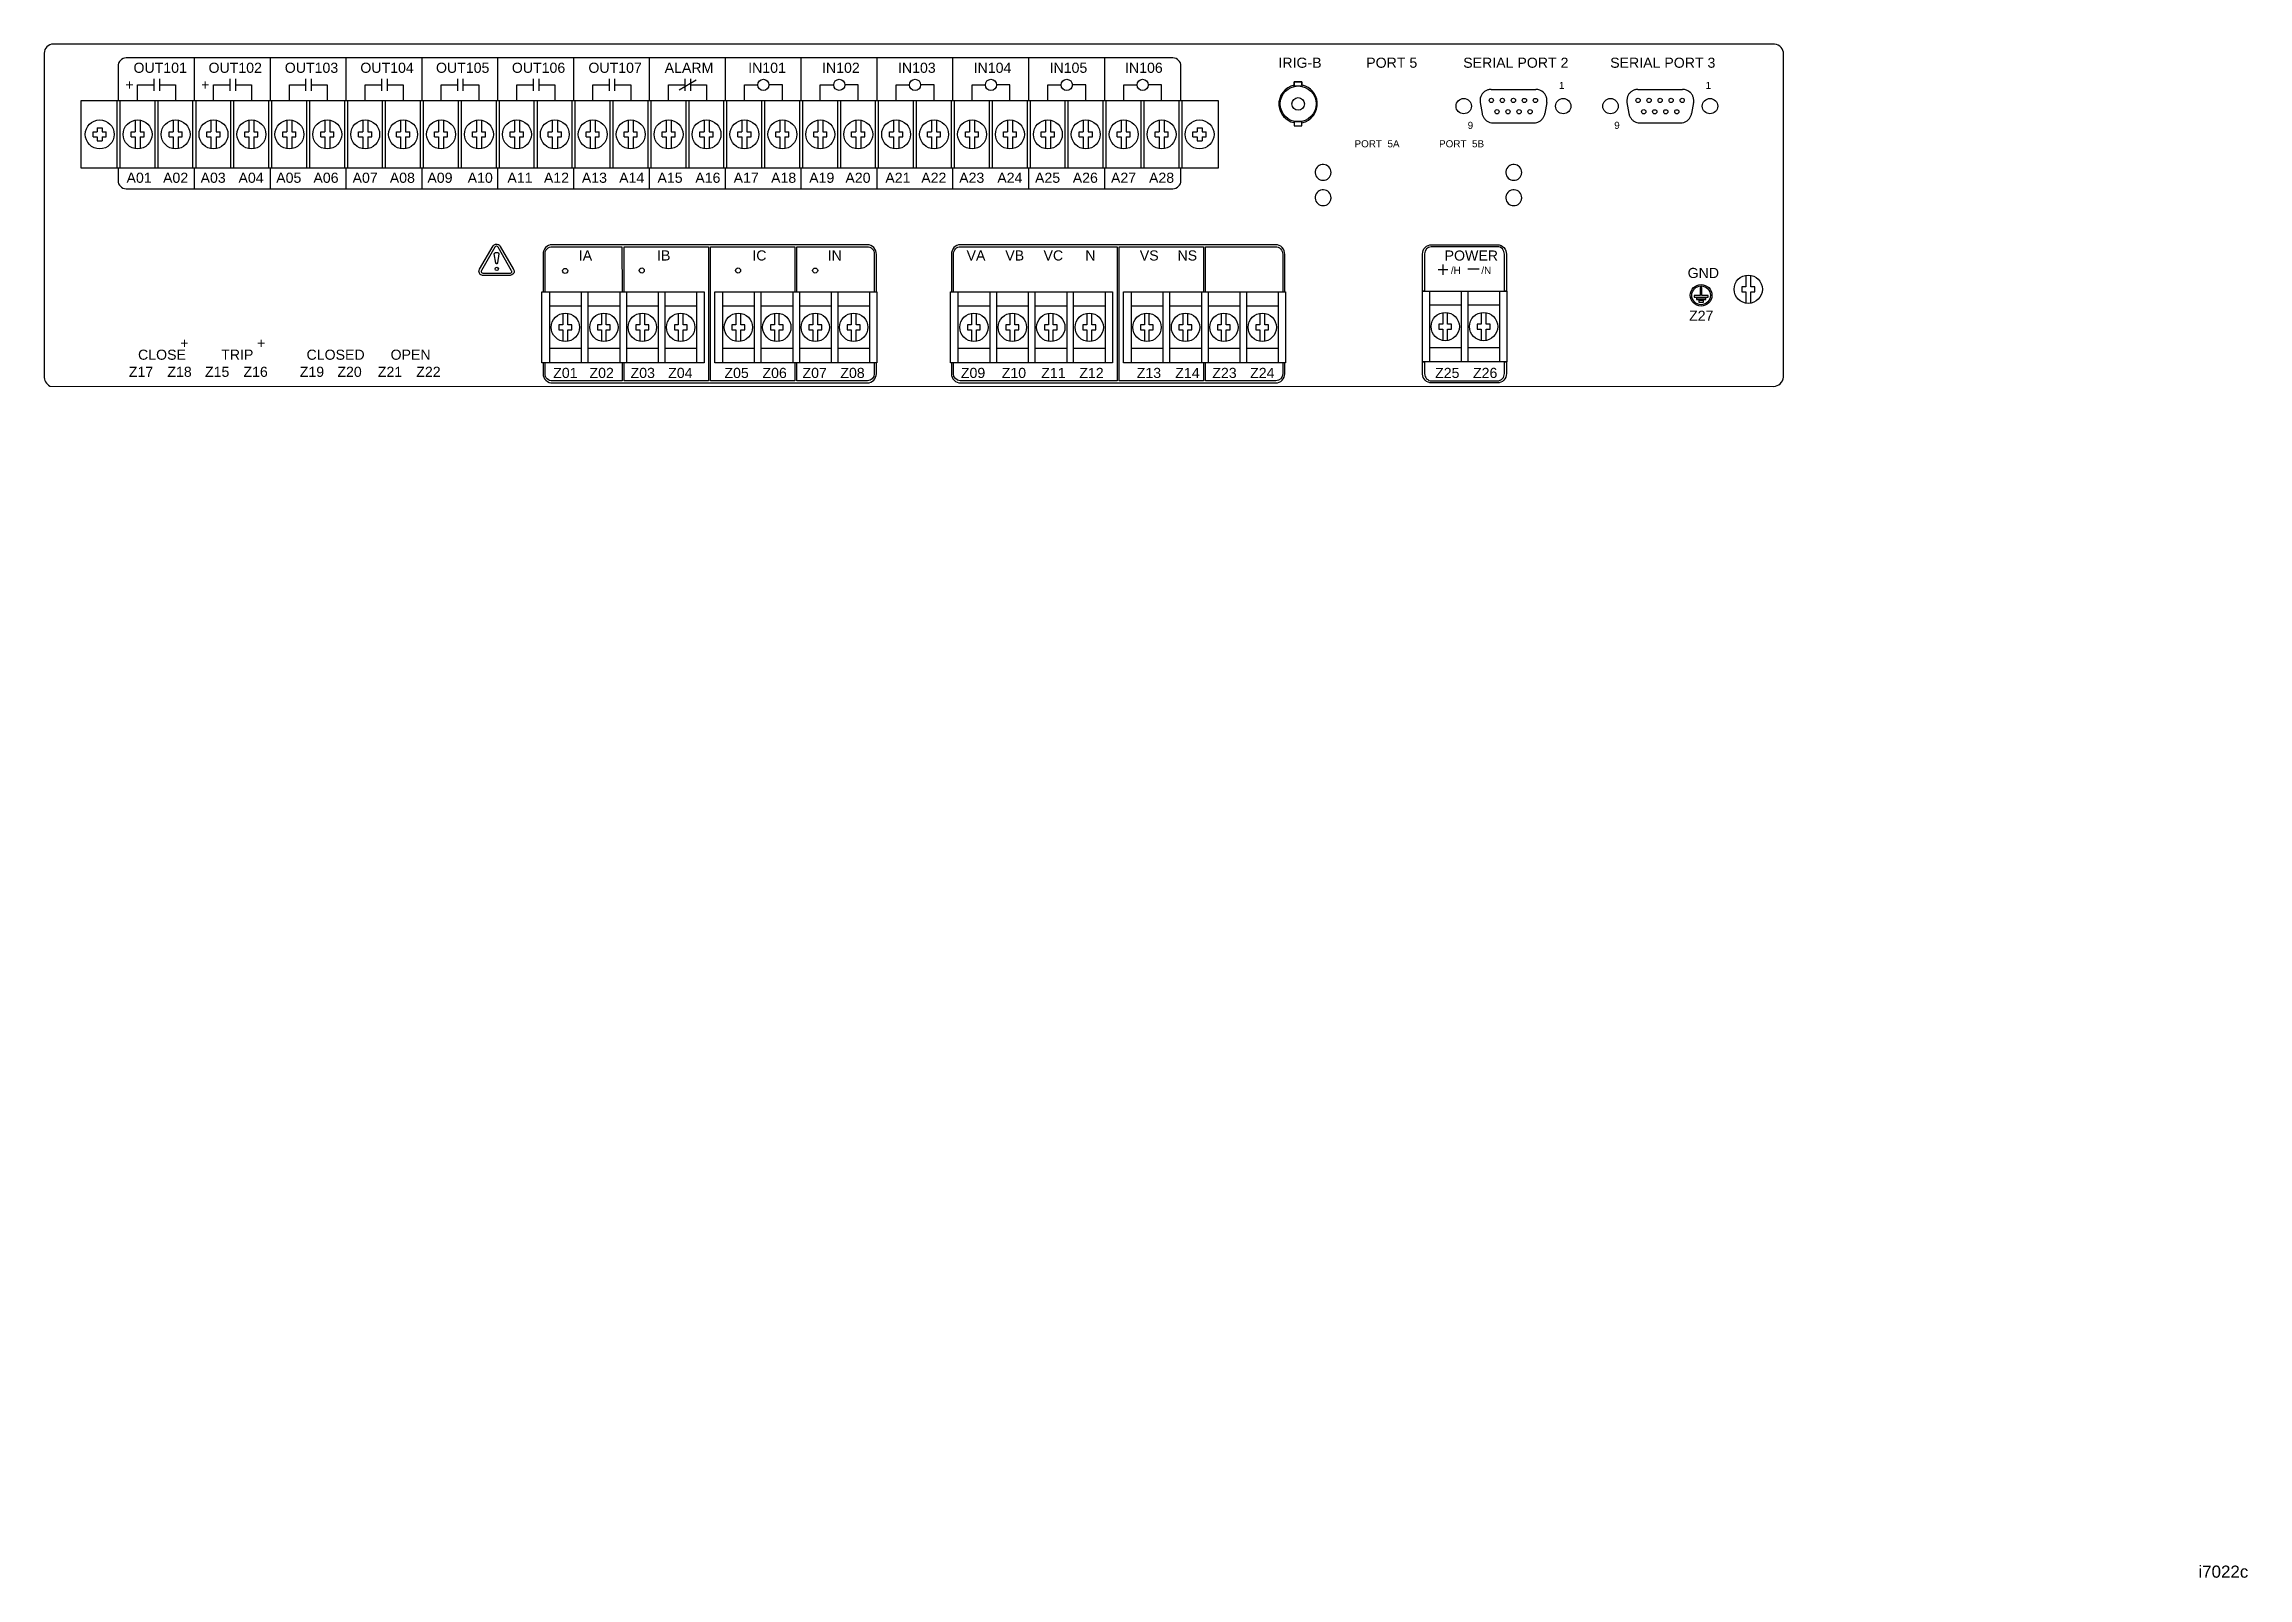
# Model space of a CAD drawing. Extents: x 0.8 to 46.6, y 0.6 to 33.7.
# Drawn here: x 24.81 to 46.6, y 0.56 to 15.72 of the extents above; entities that cross this region are included whole.
import ezdxf

# ---------------------------------------------------------------- set-up
doc = ezdxf.new("R2010")
doc.units = 0
doc.header["$MEASUREMENT"] = 0
doc.layers.add('17_DWG', color=7, linetype='CONTINUOUS')
doc.styles.add('Arial', font='Arial')
doc.styles.add('SEL Standard', font='arial.ttf')

msp = doc.modelspace()

# ---------------------------------------------------------------- texts
at = {"layer": '17_DWG'}
for s, height, style, p in [('OUT101', 0.1, 'Arial', (25.694, 15.432)), ('OUT102', 0.1, 'Arial', (26.436, 15.432)), ('OUT103', 0.1, 'Arial', (27.19, 15.432)), ('OUT104', 0.1, 'Arial', (27.937, 15.432)), ('OUT105', 0.1, 'Arial', (28.685, 15.432)), ('OUT106', 0.1, 'Arial', (29.435, 15.432)), ('OUT107', 0.1, 'Arial', (30.192, 15.432)), ('ALARM', 0.1, 'Arial', (30.946, 15.432)), ('IN101', 0.1, 'Arial', (31.772, 15.432)), ('IN102', 0.1, 'Arial', (32.502, 15.432)), ('IN103', 0.1, 'Arial', (33.253, 15.432)), ('IN104', 0.1, 'Arial', (34.001, 15.432)), ('IN105', 0.1, 'Arial', (34.752, 15.432)), ('IN106', 0.1, 'Arial', (35.498, 15.432)), ('IRIG-B', 0.1, 'Arial', (37.015, 15.482)), ('PORT 5', 0.1, 'Arial', (37.883, 15.482)), ('SERIAL PORT 2', 0.1, 'Arial', (38.842, 15.482)), ('SERIAL PORT 3', 0.1, 'Arial', (40.295, 15.482)), ('+', 0.1, 'Arial', (25.613, 15.264)), ('+', 0.1, 'Arial', (26.363, 15.264)), ('1', 0.07, 'Arial', (39.789, 15.273)), ('1', 0.07, 'Arial', (41.239, 15.273)), ('9', 0.07, 'Arial', (38.886, 14.878)), ('9', 0.07, 'Arial', (40.335, 14.878)), ('PORT  5A', 0.07, 'Arial', (37.767, 14.696)), ('PORT  5B', 0.07, 'Arial', (38.603, 14.696)), ('A01', 0.1, 'Arial', (25.625, 14.345)), ('A02', 0.1, 'Arial', (25.986, 14.345)), ('A03', 0.1, 'Arial', (26.357, 14.345)), ('A04', 0.1, 'Arial', (26.732, 14.345)), ('A05', 0.1, 'Arial', (27.105, 14.345)), ('A06', 0.1, 'Arial', (27.473, 14.345)), ('A07', 0.1, 'Arial', (27.86, 14.345)), ('A08', 0.1, 'Arial', (28.228, 14.345)), ('A09', 0.1, 'Arial', (28.6, 14.345)), ('A10', 0.1, 'Arial', (28.998, 14.345)), ('A11', 0.1, 'Arial', (29.391, 14.345)), ('A12', 0.1, 'Arial', (29.752, 14.345)), ('A13', 0.1, 'Arial', (30.127, 14.345)), ('A14', 0.1, 'Arial', (30.496, 14.345)), ('A15', 0.1, 'Arial', (30.875, 14.345)), ('A16', 0.1, 'Arial', (31.249, 14.345)), ('A17', 0.1, 'Arial', (31.628, 14.345)), ('A18', 0.1, 'Arial', (31.998, 14.345)), ('A19', 0.1, 'Arial', (32.375, 14.345)), ('A20', 0.1, 'Arial', (32.733, 14.345)), ('A21', 0.1, 'Arial', (33.128, 14.345)), ('A22', 0.1, 'Arial', (33.483, 14.345)), ('A23', 0.1, 'Arial', (33.858, 14.345)), ('A24', 0.1, 'Arial', (34.235, 14.345)), ('A25', 0.1, 'Arial', (34.608, 14.345)), ('A26', 0.1, 'Arial', (34.981, 14.345)), ('A27', 0.1, 'Arial', (35.359, 14.345)), ('A28', 0.1, 'Arial', (35.735, 14.345)), ('IA', 0.1, 'Arial', (30.097, 13.577)), ('IB', 0.1, 'Arial', (30.871, 13.577)), ('IC', 0.1, 'Arial', (31.813, 13.577)), ('IN', 0.1, 'Arial', (32.558, 13.577)), ('VA', 0.1, 'Arial', (33.931, 13.577)), ('VB', 0.1, 'Arial', (34.314, 13.577)), ('VC', 0.1, 'Arial', (34.692, 13.577)), ('N', 0.1, 'Arial', (35.105, 13.577)), ('VS', 0.1, 'Arial', (35.644, 13.577)), ('NS', 0.1, 'Arial', (36.017, 13.577)), ('+', 0.15, 'Arial', (38.581, 13.414)), ('POWER', 0.1, 'Arial', (38.658, 13.576)), ('/H', 0.07, 'Arial', (38.72, 13.445)), ('/N', 0.07, 'Arial', (39.021, 13.445)), ('–', 0.15, 'Arial', (38.886, 13.437)), ('GND', 0.1, 'Arial', (41.061, 13.404)), ('Z27', 0.1, 'Arial', (41.075, 12.981)), ('CLOSE', 0.1, 'Arial', (25.739, 12.596)), ('+', 0.1, 'Arial', (26.156, 12.711)), ('TRIP', 0.1, 'Arial', (26.561, 12.596)), ('+', 0.1, 'Arial', (26.916, 12.711)), ('CLOSED', 0.1, 'Arial', (27.405, 12.596)), ('OPEN', 0.1, 'Arial', (28.236, 12.596)), ('Z17', 0.1, 'Arial', (25.648, 12.427)), ('Z18', 0.1, 'Arial', (26.029, 12.427)), ('Z15', 0.1, 'Arial', (26.401, 12.427)), ('Z16', 0.1, 'Arial', (26.781, 12.427)), ('Z19', 0.1, 'Arial', (27.338, 12.427)), ('Z20', 0.1, 'Arial', (27.71, 12.427)), ('Z21', 0.1, 'Arial', (28.11, 12.427)), ('Z22', 0.1, 'Arial', (28.49, 12.427)), ('Z01', 0.1, 'Arial', (29.844, 12.416)), ('Z02', 0.1, 'Arial', (30.203, 12.416)), ('Z03', 0.1, 'Arial', (30.609, 12.416)), ('Z04', 0.1, 'Arial', (30.981, 12.416)), ('Z05', 0.1, 'Arial', (31.537, 12.416)), ('Z06', 0.1, 'Arial', (31.913, 12.416)), ('Z07', 0.1, 'Arial', (32.309, 12.416)), ('Z08', 0.1, 'Arial', (32.683, 12.416)), ('Z09', 0.1, 'Arial', (33.875, 12.416)), ('Z10', 0.1, 'Arial', (34.279, 12.416)), ('Z11', 0.1, 'Arial', (34.67, 12.416)), ('Z12', 0.1, 'Arial', (35.046, 12.416)), ('Z13', 0.1, 'Arial', (35.614, 12.416)), ('Z14', 0.1, 'Arial', (35.995, 12.416)), ('Z23', 0.1, 'Arial', (36.361, 12.416)), ('Z24', 0.1, 'Arial', (36.735, 12.416)), ('Z25', 0.1, 'Arial', (38.564, 12.416)), ('Z26', 0.1, 'Arial', (38.939, 12.416)), ('i7022c', 0.12, 'SEL Standard', (46.111, 0.558))]:
    msp.add_text(s, height=height, dxfattribs=dict(at, style=style)).set_placement(p)

# ---------------------------------------------------------------- linework, layer by layer
at = {"layer": '17_DWG'}
for points in [[(42.01, 15.616, 0.38399), (41.92, 15.716), (24.902, 15.716, 0.40265), (24.81, 15.626), (24.81, 12.435, 0.260464), (24.866, 12.335), (41.91, 12.333, 0.390225), (42.009, 12.425), (42.01, 15.616)], [(37.247, 14.939, 0.381075), (37.399, 15.141, 0.325163), (37.252, 15.31, -0.348739), (37.247, 15.312), (37.247, 15.342, 0.414214), (37.247, 15.343), (37.173, 15.343, 0.414214), (37.172, 15.342), (37.172, 15.313, -0.357243), (37.172, 15.311, 0.381253), (37.02, 15.109, 0.325864), (37.167, 14.94, -0.349299), (37.172, 14.938), (37.172, 14.908, 0.414214), (37.172, 14.907), (37.247, 14.907, 0.414214), (37.247, 14.908), (37.247, 14.938)], [(37.535, 14.448, 0.394675), (37.462, 14.526, 0.395068), (37.379, 14.458, 0.395705), (37.442, 14.371, 0.395872), (37.533, 14.428, 0.048219), (37.535, 14.443), (37.535, 14.448)], [(39.42, 14.448, 0.394675), (39.347, 14.526, 0.395068), (39.264, 14.458, 0.395705), (39.327, 14.371, 0.395872), (39.418, 14.428, 0.048219), (39.42, 14.443), (39.42, 14.448)], [(37.535, 14.198, 0.395511), (37.462, 14.276, 0.395683), (37.379, 14.208, 0.395789), (37.442, 14.121, 0.395872), (37.533, 14.178, 0.048219), (37.535, 14.192), (37.535, 14.198)], [(39.42, 14.198, 0.395511), (39.347, 14.276, 0.395683), (39.264, 14.208, 0.395789), (39.327, 14.121, 0.395872), (39.418, 14.178, 0.048219), (39.42, 14.192), (39.42, 14.198)], [(29.419, 13.43), (29.153, 13.43, -0.424083), (29.11, 13.469, -0.126233), (29.115, 13.49), (29.25, 13.721, -0.406648), (29.303, 13.735, -0.154509), (29.319, 13.717), (29.448, 13.495, 0.021101), (29.452, 13.487, -0.383503), (29.445, 13.441, -0.136928), (29.426, 13.431)], [(33.039, 13.267), (33.039, 13.638, 0.430246), (32.949, 13.733), (29.832, 13.733, 0.414779), (29.744, 13.64), (29.744, 13.267), (29.764, 13.267), (29.764, 13.642, -0.414706), (29.833, 13.713), (30.524, 13.713), (30.525, 13.267), (30.545, 13.267), (30.545, 13.713), (31.378, 13.713), (31.378, 12.387), (30.545, 12.387), (30.545, 12.567), (30.525, 12.567), (30.525, 12.387), (29.837, 12.387, -0.434567), (29.764, 12.46), (29.764, 12.567), (29.744, 12.567), (29.744, 12.461, 0.4429), (29.84, 12.367), (32.951, 12.367, 0.408838), (33.039, 12.458), (33.039, 12.567), (33.019, 12.567), (33.019, 12.458, -0.412647), (32.95, 12.387), (32.254, 12.387), (32.254, 12.567), (32.234, 12.567), (32.234, 12.387), (31.398, 12.387), (31.398, 13.713), (32.234, 13.713), (32.234, 13.267), (32.254, 13.267), (32.254, 13.713), (32.947, 13.713, -0.419002), (33.019, 13.644), (33.019, 13.267)], [(37.077, 13.267), (37.077, 13.638, 0.435569), (36.986, 13.733), (33.869, 13.733, 0.418608), (33.782, 13.639), (33.782, 13.267), (33.802, 13.267), (33.802, 13.643, -0.415271), (33.872, 13.713), (35.419, 13.713), (35.419, 12.388), (33.867, 12.388, -0.397194), (33.802, 12.458), (33.802, 12.567), (33.782, 12.567), (33.782, 12.458, 0.414675), (33.872, 12.367), (36.987, 12.367, 0.416577), (37.077, 12.458), (37.077, 12.567), (37.057, 12.567), (37.057, 12.459, -0.409492), (36.989, 12.387), (36.294, 12.387), (36.294, 12.567), (36.274, 12.567), (36.274, 12.387), (35.439, 12.388), (35.439, 13.713), (36.274, 13.713), (36.274, 13.267), (36.294, 13.267), (36.294, 13.713), (36.984, 13.713, -0.442076), (37.057, 13.639), (37.057, 13.267)], [(39.269, 13.273), (39.25, 13.273, -0.414214), (39.249, 13.274), (39.249, 13.64, 0.427231), (39.179, 13.713), (38.526, 13.713, 0.394962), (38.46, 13.643), (38.46, 13.274), (38.44, 13.274), (38.44, 13.64, -0.426501), (38.53, 13.733, 0), (39.181, 13.733, -0.421441), (39.269, 13.639), (39.269, 13.286)], [(29.284, 13.718, 0.285516), (29.268, 13.708), (29.134, 13.479, 0.366866), (29.14, 13.455, 0.193929), (29.156, 13.452), (29.413, 13.452, 0.452521), (29.436, 13.468, 0.145993), (29.433, 13.476), (29.299, 13.708, 0.239915), (29.286, 13.718)], [(29.279, 13.546), (29.29, 13.546, 0.198912), (29.29, 13.546), (29.295, 13.55, 0.156843), (29.295, 13.553), (29.31, 13.642, 0.302581), (29.31, 13.644), (29.306, 13.647, 0.299315), (29.265, 13.647, -0.007201), (29.264, 13.647), (29.259, 13.644, 0.32004), (29.258, 13.644), (29.274, 13.551, 0.155713), (29.274, 13.55), (29.279, 13.546)], [(39.179, 12.367), (38.528, 12.367, -0.40295), (38.44, 12.455), (38.44, 12.574), (38.46, 12.574), (38.46, 12.459, 0.41857), (38.53, 12.387, 0), (39.181, 12.387, 0.418929), (39.249, 12.46), (39.249, 12.574), (39.269, 12.574), (39.269, 12.459, -0.419592)]]:
    msp.add_lwpolyline(points, format="xyb", close=True, dxfattribs=at)
for points in [[(36.051, 15.154), (36.051, 15.498, 0.414179), (35.971, 15.579), (25.621, 15.579, 0.414876), (25.541, 15.498), (25.541, 15.154)], [(39.118, 15.268, 0.031463), (39.104, 15.267, 0.031144), (39.091, 15.265, 0.030912), (39.078, 15.26, 0.030819), (39.066, 15.255, 0.030885), (39.054, 15.247, 0.0311), (39.044, 15.239, 0.03142), (39.034, 15.229, 0.032576), (39.026, 15.218, 0.188133), (39.01, 15.139)], [(39.669, 15.139, 0.031339), (39.67, 15.153, 0.031119), (39.67, 15.166, 0.030922), (39.668, 15.18, 0.030795), (39.665, 15.193, 0.030757), (39.659, 15.206, 0.030803), (39.653, 15.218, 0.0309), (39.645, 15.229, 0.033096), (39.635, 15.239, 0.188321), (39.56, 15.268)], [(40.569, 15.268, 0.031585), (40.555, 15.267, 0.03119), (40.542, 15.265, 0.030903), (40.529, 15.26, 0.030776), (40.517, 15.255, 0.030832), (40.505, 15.247, 0.031055), (40.495, 15.239, 0.031402), (40.485, 15.229, 0.031785), (40.477, 15.218, 0.190443), (40.461, 15.139)], [(41.12, 15.139, 0.031339), (41.121, 15.153, 0.031119), (41.121, 15.166, 0.030922), (41.119, 15.18, 0.030795), (41.116, 15.193, 0.030757), (41.111, 15.206, 0.030803), (41.104, 15.218, 0.0309), (41.096, 15.229, 0.033736), (41.086, 15.239, 0.187607), (41.011, 15.268)], [(39.029, 15.029, 0.071037), (39.039, 14.999, 0.069279), (39.056, 14.974, 0.068453), (39.079, 14.955, 0.069394), (39.106, 14.942, 0.071205), (39.137, 14.938)], [(39.54, 14.938, 0.071205), (39.571, 14.942, 0.069394), (39.599, 14.955, 0.068453), (39.622, 14.974, 0.069279), (39.639, 14.999, 0.071037), (39.649, 15.029)], [(40.48, 15.029, 0.071585), (40.49, 14.999, 0.069593), (40.507, 14.974, 0.068522), (40.53, 14.955, 0.069315), (40.557, 14.942, 0.07114), (40.588, 14.938)], [(40.991, 14.938, 0.07128), (41.022, 14.942, 0.069265), (41.05, 14.955, 0.068307), (41.073, 14.974, 0.069271), (41.09, 14.999, 0.071246), (41.1, 15.029)], [(25.541, 14.494), (25.541, 14.367, 0.414161), (25.621, 14.287, 0.001162), (25.621, 14.287), (35.971, 14.287, 0.414793), (36.051, 14.367), (36.051, 14.494)]]:
    msp.add_lwpolyline(points, format="xyb", dxfattribs=at)
at = {"layer": '17_DWG', "flags": 128}
for points in [[(26.297, 15.154), (26.297, 15.579)], [(27.047, 15.154), (27.047, 15.579)], [(27.797, 15.154), (27.797, 15.579)], [(28.547, 15.154), (28.547, 15.579)], [(29.297, 15.154), (29.297, 15.579)], [(30.047, 15.154), (30.047, 15.579)], [(30.797, 15.154), (30.797, 15.579)], [(31.547, 15.154), (31.547, 15.579)], [(32.297, 15.154), (32.297, 15.579)], [(33.047, 15.154), (33.047, 15.579)], [(33.797, 15.154), (33.797, 15.579)], [(34.547, 15.154), (34.547, 15.579)], [(35.297, 15.154), (35.297, 15.579)], [(25.896, 15.373), (25.896, 15.253)], [(25.951, 15.373), (25.951, 15.253)], [(26.646, 15.373), (26.646, 15.253)], [(26.701, 15.373), (26.701, 15.253)], [(27.396, 15.373), (27.396, 15.253)], [(27.451, 15.373), (27.451, 15.253)], [(28.146, 15.373), (28.146, 15.253)], [(28.201, 15.373), (28.201, 15.253)], [(28.896, 15.373), (28.896, 15.253)], [(28.951, 15.373), (28.951, 15.253)], [(29.646, 15.373), (29.646, 15.253)], [(29.701, 15.373), (29.701, 15.253)], [(30.396, 15.373), (30.396, 15.253)], [(30.451, 15.373), (30.451, 15.253)], [(31.09, 15.263), (31.256, 15.363)], [(31.146, 15.373), (31.146, 15.253)], [(31.201, 15.373), (31.201, 15.253)], [(37.247, 15.299), (37.172, 15.299)], [(39.118, 15.268), (39.56, 15.268)], [(40.569, 15.268), (41.011, 15.268)], [(25.532, 14.494), (25.532, 15.154)], [(25.562, 14.494), (25.562, 15.154)], [(25.907, 14.494), (25.907, 15.154)], [(25.937, 14.494), (25.937, 15.154)], [(26.282, 14.494), (26.282, 15.154)], [(26.312, 14.494), (26.312, 15.154)], [(26.657, 14.494), (26.657, 15.154)], [(26.687, 14.494), (26.687, 15.154)], [(27.032, 14.494), (27.032, 15.154)], [(27.062, 14.494), (27.062, 15.154)], [(27.407, 14.494), (27.407, 15.154)], [(27.437, 14.494), (27.437, 15.154)], [(27.782, 14.494), (27.782, 15.154)], [(27.812, 14.494), (27.812, 15.154)], [(28.157, 14.494), (28.157, 15.154)], [(28.187, 14.494), (28.187, 15.154)], [(28.532, 14.494), (28.532, 15.154)], [(28.562, 14.494), (28.562, 15.154)], [(28.907, 14.494), (28.907, 15.154)], [(28.937, 14.494), (28.937, 15.154)], [(29.282, 14.494), (29.282, 15.154)], [(29.312, 14.494), (29.312, 15.154)], [(29.657, 14.494), (29.657, 15.154)], [(29.687, 14.494), (29.687, 15.154)], [(30.032, 14.494), (30.032, 15.154)], [(30.062, 14.494), (30.062, 15.154)], [(30.407, 14.494), (30.407, 15.154)], [(30.437, 14.494), (30.437, 15.154)], [(30.782, 14.494), (30.782, 15.154)], [(30.812, 14.494), (30.812, 15.154)], [(31.157, 14.494), (31.157, 15.154)], [(31.187, 14.494), (31.187, 15.154)], [(31.532, 14.494), (31.532, 15.154)], [(31.562, 14.494), (31.562, 15.154)], [(31.907, 14.494), (31.907, 15.154)], [(31.937, 14.494), (31.937, 15.154)], [(32.282, 14.494), (32.282, 15.154)], [(32.312, 14.494), (32.312, 15.154)], [(32.657, 14.494), (32.657, 15.154)], [(32.687, 14.494), (32.687, 15.154)], [(33.032, 14.494), (33.032, 15.154)], [(33.062, 14.494), (33.062, 15.154)], [(33.407, 14.494), (33.407, 15.154)], [(33.437, 14.494), (33.437, 15.154)], [(33.782, 14.494), (33.782, 15.154)], [(33.812, 14.494), (33.812, 15.154)], [(34.157, 14.494), (34.157, 15.154)], [(34.187, 14.494), (34.187, 15.154)], [(34.532, 14.494), (34.532, 15.154)], [(34.562, 14.494), (34.562, 15.154)], [(34.907, 14.494), (34.907, 15.154)], [(34.937, 14.494), (34.937, 15.154)], [(35.282, 14.494), (35.282, 15.154)], [(35.312, 14.494), (35.312, 15.154)], [(35.657, 14.494), (35.657, 15.154)], [(35.687, 14.494), (35.687, 15.154)], [(36.032, 14.494), (36.032, 15.154)], [(36.062, 14.494), (36.062, 15.154)], [(39.009, 15.139), (39.029, 15.029)], [(39.668, 15.139), (39.648, 15.029)], [(40.46, 15.139), (40.48, 15.029)], [(41.119, 15.139), (41.099, 15.029)], [(25.295, 14.849), (25.335, 14.849)], [(25.295, 14.799), (25.295, 14.849)], [(25.335, 14.889), (25.385, 14.889)], [(25.335, 14.889), (25.335, 14.849)], [(25.385, 14.889), (25.385, 14.849)], [(25.385, 14.849), (25.425, 14.849)], [(25.425, 14.799), (25.425, 14.849)], [(25.67, 14.849), (25.71, 14.849)], [(25.67, 14.799), (25.67, 14.849)], [(25.71, 14.964), (25.71, 14.849)], [(25.76, 14.964), (25.76, 14.849)], [(25.76, 14.849), (25.8, 14.849)], [(25.8, 14.799), (25.8, 14.849)], [(26.045, 14.849), (26.085, 14.849)], [(26.045, 14.799), (26.045, 14.849)], [(26.085, 14.964), (26.085, 14.849)], [(26.135, 14.964), (26.135, 14.849)], [(26.135, 14.849), (26.175, 14.849)], [(26.175, 14.799), (26.175, 14.849)], [(26.42, 14.849), (26.46, 14.849)], [(26.42, 14.799), (26.42, 14.849)], [(26.46, 14.964), (26.46, 14.849)], [(26.51, 14.964), (26.51, 14.849)], [(26.51, 14.849), (26.55, 14.849)], [(26.55, 14.799), (26.55, 14.849)], [(26.795, 14.799), (26.795, 14.849)], [(26.795, 14.849), (26.835, 14.849)], [(26.835, 14.964), (26.835, 14.849)], [(26.885, 14.964), (26.885, 14.849)], [(26.885, 14.849), (26.925, 14.849)], [(26.925, 14.799), (26.925, 14.849)], [(27.17, 14.849), (27.21, 14.849)], [(27.17, 14.799), (27.17, 14.849)], [(27.21, 14.964), (27.21, 14.849)], [(27.26, 14.964), (27.26, 14.849)], [(27.26, 14.849), (27.3, 14.849)], [(27.3, 14.799), (27.3, 14.849)], [(27.545, 14.849), (27.585, 14.849)], [(27.545, 14.799), (27.545, 14.849)], [(27.585, 14.964), (27.585, 14.849)], [(27.635, 14.964), (27.635, 14.849)], [(27.635, 14.849), (27.675, 14.849)], [(27.675, 14.799), (27.675, 14.849)], [(27.92, 14.799), (27.92, 14.849)], [(27.92, 14.849), (27.96, 14.849)], [(27.96, 14.964), (27.96, 14.849)], [(28.01, 14.964), (28.01, 14.849)], [(28.01, 14.849), (28.05, 14.849)], [(28.05, 14.799), (28.05, 14.849)], [(28.295, 14.849), (28.335, 14.849)], [(28.295, 14.799), (28.295, 14.849)], [(28.335, 14.964), (28.335, 14.849)], [(28.385, 14.964), (28.385, 14.849)], [(28.385, 14.849), (28.425, 14.849)], [(28.425, 14.799), (28.425, 14.849)], [(28.67, 14.849), (28.71, 14.849)], [(28.67, 14.799), (28.67, 14.849)], [(28.71, 14.964), (28.71, 14.849)], [(28.76, 14.964), (28.76, 14.849)], [(28.76, 14.849), (28.8, 14.849)], [(28.8, 14.799), (28.8, 14.849)], [(29.045, 14.849), (29.085, 14.849)], [(29.045, 14.799), (29.045, 14.849)], [(29.085, 14.964), (29.085, 14.849)], [(29.135, 14.964), (29.135, 14.849)], [(29.135, 14.849), (29.175, 14.849)], [(29.175, 14.799), (29.175, 14.849)], [(29.42, 14.849), (29.46, 14.849)], [(29.42, 14.799), (29.42, 14.849)], [(29.46, 14.964), (29.46, 14.849)], [(29.51, 14.964), (29.51, 14.849)], [(29.51, 14.849), (29.55, 14.849)], [(29.55, 14.799), (29.55, 14.849)], [(29.795, 14.849), (29.835, 14.849)], [(29.795, 14.799), (29.795, 14.849)], [(29.835, 14.964), (29.835, 14.849)], [(29.885, 14.964), (29.885, 14.849)], [(29.885, 14.849), (29.925, 14.849)], [(29.925, 14.799), (29.925, 14.849)], [(30.17, 14.849), (30.21, 14.849)], [(30.17, 14.799), (30.17, 14.849)], [(30.21, 14.964), (30.21, 14.849)], [(30.26, 14.964), (30.26, 14.849)], [(30.26, 14.849), (30.3, 14.849)], [(30.3, 14.799), (30.3, 14.849)], [(30.545, 14.849), (30.585, 14.849)], [(30.545, 14.799), (30.545, 14.849)], [(30.585, 14.964), (30.585, 14.849)], [(30.635, 14.964), (30.635, 14.849)], [(30.635, 14.849), (30.675, 14.849)], [(30.675, 14.799), (30.675, 14.849)], [(30.92, 14.799), (30.92, 14.849)], [(30.92, 14.849), (30.96, 14.849)], [(30.96, 14.964), (30.96, 14.849)], [(31.01, 14.964), (31.01, 14.849)], [(31.01, 14.849), (31.05, 14.849)], [(31.05, 14.799), (31.05, 14.849)], [(31.295, 14.849), (31.335, 14.849)], [(31.295, 14.799), (31.295, 14.849)], [(31.335, 14.964), (31.335, 14.849)], [(31.385, 14.964), (31.385, 14.849)], [(31.385, 14.849), (31.425, 14.849)], [(31.425, 14.799), (31.425, 14.849)], [(31.67, 14.849), (31.71, 14.849)], [(31.67, 14.799), (31.67, 14.849)], [(31.71, 14.964), (31.71, 14.849)], [(31.76, 14.964), (31.76, 14.849)], [(31.76, 14.849), (31.8, 14.849)], [(31.8, 14.799), (31.8, 14.849)], [(32.045, 14.799), (32.045, 14.849)], [(32.045, 14.849), (32.085, 14.849)], [(32.085, 14.964), (32.085, 14.849)], [(32.135, 14.964), (32.135, 14.849)], [(32.135, 14.849), (32.175, 14.849)], [(32.175, 14.799), (32.175, 14.849)], [(32.42, 14.849), (32.46, 14.849)], [(32.42, 14.799), (32.42, 14.849)], [(32.46, 14.964), (32.46, 14.849)], [(32.51, 14.964), (32.51, 14.849)], [(32.51, 14.849), (32.55, 14.849)], [(32.55, 14.799), (32.55, 14.849)], [(32.795, 14.849), (32.835, 14.849)], [(32.795, 14.799), (32.795, 14.849)], [(32.835, 14.964), (32.835, 14.849)], [(32.885, 14.964), (32.885, 14.849)], [(32.885, 14.849), (32.925, 14.849)], [(32.925, 14.799), (32.925, 14.849)], [(33.17, 14.849), (33.21, 14.849)], [(33.17, 14.799), (33.17, 14.849)], [(33.21, 14.964), (33.21, 14.849)], [(33.26, 14.964), (33.26, 14.849)], [(33.26, 14.849), (33.3, 14.849)], [(33.3, 14.799), (33.3, 14.849)], [(33.545, 14.849), (33.585, 14.849)], [(33.545, 14.799), (33.545, 14.849)], [(33.585, 14.964), (33.585, 14.849)], [(33.635, 14.964), (33.635, 14.849)], [(33.635, 14.849), (33.675, 14.849)], [(33.675, 14.799), (33.675, 14.849)], [(33.92, 14.849), (33.96, 14.849)], [(33.92, 14.799), (33.92, 14.849)], [(33.96, 14.964), (33.96, 14.849)], [(34.01, 14.964), (34.01, 14.849)], [(34.01, 14.849), (34.05, 14.849)], [(34.05, 14.799), (34.05, 14.849)], [(34.295, 14.849), (34.335, 14.849)], [(34.295, 14.799), (34.295, 14.849)], [(34.335, 14.964), (34.335, 14.849)], [(34.385, 14.964), (34.385, 14.849)], [(34.385, 14.849), (34.425, 14.849)], [(34.425, 14.799), (34.425, 14.849)], [(34.67, 14.849), (34.71, 14.849)], [(34.67, 14.799), (34.67, 14.849)], [(34.71, 14.964), (34.71, 14.849)], [(34.76, 14.964), (34.76, 14.849)], [(34.76, 14.849), (34.8, 14.849)], [(34.8, 14.799), (34.8, 14.849)], [(35.045, 14.799), (35.045, 14.849)], [(35.045, 14.849), (35.085, 14.849)], [(35.085, 14.964), (35.085, 14.849)], [(35.135, 14.964), (35.135, 14.849)], [(35.135, 14.849), (35.175, 14.849)], [(35.175, 14.799), (35.175, 14.849)], [(35.42, 14.849), (35.46, 14.849)], [(35.42, 14.799), (35.42, 14.849)], [(35.46, 14.964), (35.46, 14.849)], [(35.51, 14.964), (35.51, 14.849)], [(35.51, 14.849), (35.55, 14.849)], [(35.55, 14.799), (35.55, 14.849)], [(35.795, 14.849), (35.835, 14.849)], [(35.795, 14.799), (35.795, 14.849)], [(35.835, 14.964), (35.835, 14.849)], [(35.885, 14.964), (35.885, 14.849)], [(35.885, 14.849), (35.925, 14.849)], [(35.925, 14.799), (35.925, 14.849)], [(36.17, 14.849), (36.21, 14.849)], [(36.17, 14.799), (36.17, 14.849)], [(36.21, 14.889), (36.21, 14.849)], [(36.21, 14.889), (36.26, 14.889)], [(36.26, 14.889), (36.26, 14.849)], [(36.26, 14.849), (36.3, 14.849)], [(36.3, 14.799), (36.3, 14.849)], [(37.172, 14.952), (37.247, 14.952)], [(37.172, 14.952), (37.247, 14.952)], [(39.137, 14.938), (39.54, 14.938)], [(40.588, 14.938), (40.991, 14.938)], [(25.295, 14.799), (25.335, 14.799)], [(25.335, 14.799), (25.335, 14.759)], [(25.335, 14.759), (25.385, 14.759)], [(25.385, 14.799), (25.385, 14.759)], [(25.385, 14.799), (25.425, 14.799)], [(25.67, 14.799), (25.71, 14.799)], [(25.71, 14.799), (25.71, 14.683)], [(25.76, 14.799), (25.8, 14.799)], [(25.76, 14.799), (25.76, 14.683)], [(26.045, 14.799), (26.085, 14.799)], [(26.085, 14.799), (26.085, 14.683)], [(26.135, 14.799), (26.175, 14.799)], [(26.135, 14.799), (26.135, 14.683)], [(26.42, 14.799), (26.46, 14.799)], [(26.46, 14.799), (26.46, 14.683)], [(26.51, 14.799), (26.55, 14.799)], [(26.51, 14.799), (26.51, 14.683)], [(26.795, 14.799), (26.835, 14.799)], [(26.835, 14.799), (26.835, 14.683)], [(26.885, 14.799), (26.925, 14.799)], [(26.885, 14.799), (26.885, 14.683)], [(27.17, 14.799), (27.21, 14.799)], [(27.21, 14.799), (27.21, 14.683)], [(27.26, 14.799), (27.3, 14.799)], [(27.26, 14.799), (27.26, 14.683)], [(27.545, 14.799), (27.585, 14.799)], [(27.585, 14.799), (27.585, 14.683)], [(27.635, 14.799), (27.675, 14.799)], [(27.635, 14.799), (27.635, 14.683)], [(27.92, 14.799), (27.96, 14.799)], [(27.96, 14.799), (27.96, 14.683)], [(28.01, 14.799), (28.05, 14.799)], [(28.01, 14.799), (28.01, 14.683)], [(28.295, 14.799), (28.335, 14.799)], [(28.335, 14.799), (28.335, 14.683)], [(28.385, 14.799), (28.425, 14.799)], [(28.385, 14.799), (28.385, 14.683)], [(28.67, 14.799), (28.71, 14.799)], [(28.71, 14.799), (28.71, 14.683)], [(28.76, 14.799), (28.8, 14.799)], [(28.76, 14.799), (28.76, 14.683)], [(29.045, 14.799), (29.085, 14.799)], [(29.085, 14.799), (29.085, 14.683)], [(29.135, 14.799), (29.175, 14.799)], [(29.135, 14.799), (29.135, 14.683)], [(29.42, 14.799), (29.46, 14.799)], [(29.46, 14.799), (29.46, 14.683)], [(29.51, 14.799), (29.55, 14.799)], [(29.51, 14.799), (29.51, 14.683)], [(29.795, 14.799), (29.835, 14.799)], [(29.835, 14.799), (29.835, 14.683)], [(29.885, 14.799), (29.925, 14.799)], [(29.885, 14.799), (29.885, 14.683)], [(30.17, 14.799), (30.21, 14.799)], [(30.21, 14.799), (30.21, 14.683)], [(30.26, 14.799), (30.3, 14.799)], [(30.26, 14.799), (30.26, 14.683)], [(30.545, 14.799), (30.585, 14.799)], [(30.585, 14.799), (30.585, 14.683)], [(30.635, 14.799), (30.675, 14.799)], [(30.635, 14.799), (30.635, 14.683)], [(30.92, 14.799), (30.96, 14.799)], [(30.96, 14.799), (30.96, 14.683)], [(31.01, 14.799), (31.05, 14.799)], [(31.01, 14.799), (31.01, 14.683)], [(31.295, 14.799), (31.335, 14.799)], [(31.335, 14.799), (31.335, 14.683)], [(31.385, 14.799), (31.425, 14.799)], [(31.385, 14.799), (31.385, 14.683)], [(31.67, 14.799), (31.71, 14.799)], [(31.71, 14.799), (31.71, 14.683)], [(31.76, 14.799), (31.8, 14.799)], [(31.76, 14.799), (31.76, 14.683)], [(32.045, 14.799), (32.085, 14.799)], [(32.085, 14.799), (32.085, 14.683)], [(32.135, 14.799), (32.175, 14.799)], [(32.135, 14.799), (32.135, 14.683)], [(32.42, 14.799), (32.46, 14.799)], [(32.46, 14.799), (32.46, 14.683)], [(32.51, 14.799), (32.55, 14.799)], [(32.51, 14.799), (32.51, 14.683)], [(32.795, 14.799), (32.835, 14.799)], [(32.835, 14.799), (32.835, 14.683)], [(32.885, 14.799), (32.925, 14.799)], [(32.885, 14.799), (32.885, 14.683)], [(33.17, 14.799), (33.21, 14.799)], [(33.21, 14.799), (33.21, 14.683)], [(33.26, 14.799), (33.3, 14.799)], [(33.26, 14.799), (33.26, 14.683)], [(33.545, 14.799), (33.585, 14.799)], [(33.585, 14.799), (33.585, 14.683)], [(33.635, 14.799), (33.675, 14.799)], [(33.635, 14.799), (33.635, 14.683)], [(33.92, 14.799), (33.96, 14.799)], [(33.96, 14.799), (33.96, 14.683)], [(34.01, 14.799), (34.05, 14.799)], [(34.01, 14.799), (34.01, 14.683)], [(34.295, 14.799), (34.335, 14.799)], [(34.335, 14.799), (34.335, 14.683)], [(34.385, 14.799), (34.425, 14.799)], [(34.385, 14.799), (34.385, 14.683)], [(34.67, 14.799), (34.71, 14.799)], [(34.71, 14.799), (34.71, 14.683)], [(34.76, 14.799), (34.8, 14.799)], [(34.76, 14.799), (34.76, 14.683)], [(35.045, 14.799), (35.085, 14.799)], [(35.085, 14.799), (35.085, 14.683)], [(35.135, 14.799), (35.175, 14.799)], [(35.135, 14.799), (35.135, 14.683)], [(35.42, 14.799), (35.46, 14.799)], [(35.46, 14.799), (35.46, 14.683)], [(35.51, 14.799), (35.55, 14.799)], [(35.51, 14.799), (35.51, 14.683)], [(35.795, 14.799), (35.835, 14.799)], [(35.835, 14.799), (35.835, 14.683)], [(35.885, 14.799), (35.925, 14.799)], [(35.885, 14.799), (35.885, 14.683)], [(36.17, 14.799), (36.21, 14.799)], [(36.21, 14.799), (36.21, 14.759)], [(36.21, 14.759), (36.26, 14.759)], [(36.26, 14.799), (36.3, 14.799)], [(36.26, 14.799), (36.26, 14.759)], [(26.297, 14.287), (26.297, 14.494)], [(27.047, 14.287), (27.047, 14.494)], [(27.797, 14.287), (27.797, 14.494)], [(28.547, 14.287), (28.547, 14.494)], [(29.297, 14.287), (29.297, 14.494)], [(30.047, 14.287), (30.047, 14.494)], [(30.797, 14.287), (30.797, 14.494)], [(31.547, 14.287), (31.547, 14.494)], [(32.297, 14.287), (32.297, 14.494)], [(33.047, 14.287), (33.047, 14.494)], [(33.797, 14.287), (33.797, 14.494)], [(34.547, 14.287), (34.547, 14.494)], [(35.297, 14.287), (35.297, 14.494)], [(29.281, 13.554), (29.282, 13.553)], [(29.807, 13.267), (29.807, 12.568)], [(30.122, 13.127), (29.807, 13.127)], [(30.122, 13.267), (30.122, 12.568)], [(30.187, 13.267), (30.187, 12.568)], [(30.502, 13.127), (30.187, 13.127)], [(30.502, 13.267), (30.502, 12.568)], [(30.568, 13.267), (30.568, 12.568)], [(30.883, 13.127), (30.568, 13.127)], [(30.883, 13.267), (30.883, 12.568)], [(30.947, 13.267), (30.947, 12.568)], [(31.262, 13.127), (30.947, 13.127)], [(31.262, 13.267), (31.262, 12.568)], [(31.517, 13.267), (31.517, 12.568)], [(31.832, 13.127), (31.517, 13.127)], [(31.832, 13.267), (31.832, 12.568)], [(31.897, 13.267), (31.897, 12.568)], [(32.212, 13.127), (31.897, 13.127)], [(32.212, 13.267), (32.212, 12.568)], [(32.278, 13.267), (32.278, 12.568)], [(32.593, 13.127), (32.278, 13.127)], [(32.593, 13.267), (32.593, 12.568)], [(32.657, 13.267), (32.657, 12.568)], [(32.972, 13.127), (32.657, 13.127)], [(32.973, 13.267), (32.973, 12.568)], [(33.846, 13.267), (33.846, 12.568)], [(34.161, 13.127), (33.846, 13.127)], [(34.161, 13.267), (34.161, 12.568)], [(34.226, 13.267), (34.226, 12.568)], [(34.541, 13.127), (34.226, 13.127)], [(34.541, 13.267), (34.541, 12.568)], [(34.607, 13.267), (34.607, 12.568)], [(34.922, 13.127), (34.607, 13.127)], [(34.922, 13.267), (34.922, 12.568)], [(34.986, 13.267), (34.986, 12.568)], [(35.301, 13.127), (34.986, 13.127)], [(35.302, 13.267), (35.302, 12.568)], [(35.558, 13.267), (35.558, 12.568)], [(35.873, 13.127), (35.558, 13.127)], [(35.873, 13.267), (35.873, 12.568)], [(35.938, 13.267), (35.938, 12.568)], [(36.253, 13.127), (35.938, 13.127)], [(36.253, 13.267), (36.253, 12.568)], [(36.319, 13.267), (36.319, 12.568)], [(36.634, 13.127), (36.319, 13.127)], [(36.634, 13.267), (36.634, 12.568)], [(36.698, 13.267), (36.698, 12.568)], [(37.013, 13.127), (36.698, 13.127)], [(37.013, 13.267), (37.013, 12.568)], [(38.507, 13.274), (38.507, 12.575)], [(38.822, 13.134), (38.507, 13.134)], [(38.822, 13.274), (38.822, 12.575)], [(38.886, 13.274), (38.886, 12.575)], [(39.201, 13.134), (38.886, 13.134)], [(39.201, 13.274), (39.201, 12.575)], [(30.122, 12.707), (29.807, 12.707)], [(30.502, 12.707), (30.187, 12.707)], [(30.883, 12.707), (30.568, 12.707)], [(31.262, 12.707), (30.947, 12.707)], [(31.832, 12.707), (31.517, 12.707)], [(32.212, 12.707), (31.897, 12.707)], [(32.593, 12.707), (32.278, 12.707)], [(32.972, 12.707), (32.657, 12.707)], [(34.161, 12.707), (33.846, 12.707)], [(34.541, 12.707), (34.226, 12.707)], [(34.922, 12.707), (34.607, 12.707)], [(35.301, 12.707), (34.986, 12.707)], [(35.873, 12.707), (35.558, 12.707)], [(36.253, 12.707), (35.938, 12.707)], [(36.634, 12.707), (36.319, 12.707)], [(37.013, 12.707), (36.698, 12.707)], [(38.822, 12.714), (38.507, 12.714)], [(39.201, 12.714), (38.886, 12.714)]]:
    msp.add_lwpolyline(points, dxfattribs=at)
at = {"layer": '17_DWG'}
for points in [[(25.735, 15.154), (25.735, 15.313), (25.896, 15.313)], [(25.951, 15.313), (26.11, 15.313), (26.11, 15.154)], [(26.485, 15.154), (26.485, 15.313), (26.646, 15.313)], [(26.701, 15.313), (26.86, 15.313), (26.86, 15.154)], [(27.235, 15.154), (27.235, 15.313), (27.396, 15.313)], [(27.451, 15.313), (27.61, 15.313), (27.61, 15.154)], [(27.985, 15.154), (27.985, 15.313), (28.146, 15.313)], [(28.201, 15.313), (28.36, 15.313), (28.36, 15.154)], [(28.735, 15.154), (28.735, 15.313), (28.896, 15.313)], [(28.951, 15.313), (29.11, 15.313), (29.11, 15.154)], [(29.485, 15.154), (29.485, 15.313), (29.646, 15.313)], [(29.701, 15.313), (29.86, 15.313), (29.86, 15.154)], [(30.235, 15.154), (30.235, 15.313), (30.396, 15.313)], [(30.451, 15.313), (30.61, 15.313), (30.61, 15.154)], [(30.985, 15.154), (30.985, 15.313), (31.146, 15.313)], [(31.201, 15.313), (31.36, 15.313), (31.36, 15.154)], [(31.735, 15.154), (31.735, 15.313), (31.867, 15.313)], [(32.11, 15.154), (32.11, 15.313), (31.978, 15.313)], [(32.484, 15.154), (32.484, 15.313), (32.617, 15.313)], [(32.859, 15.154), (32.859, 15.313), (32.727, 15.313)], [(33.235, 15.154), (33.235, 15.313), (33.367, 15.313)], [(33.61, 15.154), (33.61, 15.313), (33.477, 15.313)], [(33.985, 15.154), (33.985, 15.313), (34.117, 15.313)], [(34.36, 15.154), (34.36, 15.313), (34.228, 15.313)], [(34.735, 15.154), (34.735, 15.313), (34.867, 15.313)], [(35.11, 15.154), (35.11, 15.313), (34.977, 15.313)], [(35.485, 15.154), (35.485, 15.313), (35.617, 15.313)], [(35.86, 15.154), (35.86, 15.313), (35.727, 15.313)], [(41.636, 13.43), (41.636, 13.317), (41.597, 13.317), (41.597, 13.268), (41.636, 13.268), (41.636, 13.155)], [(41.685, 13.155), (41.685, 13.268), (41.724, 13.268), (41.724, 13.317), (41.685, 13.317), (41.685, 13.43)], [(29.94, 13.055), (29.94, 12.941), (29.901, 12.941), (29.901, 12.893), (29.94, 12.893), (29.94, 12.779)], [(29.989, 12.779), (29.989, 12.893), (30.028, 12.893), (30.028, 12.941), (29.989, 12.941), (29.989, 13.055)], [(30.32, 13.055), (30.32, 12.941), (30.281, 12.941), (30.281, 12.893), (30.32, 12.893), (30.32, 12.779)], [(30.369, 12.779), (30.369, 12.893), (30.408, 12.893), (30.408, 12.941), (30.369, 12.941), (30.369, 13.055)], [(30.701, 13.055), (30.701, 12.941), (30.661, 12.941), (30.661, 12.893), (30.701, 12.893), (30.701, 12.779)], [(30.749, 12.779), (30.749, 12.893), (30.789, 12.893), (30.789, 12.941), (30.749, 12.941), (30.749, 13.055)], [(31.081, 13.055), (31.081, 12.941), (31.042, 12.941), (31.042, 12.893), (31.081, 12.893), (31.081, 12.779)], [(31.13, 12.779), (31.13, 12.893), (31.169, 12.893), (31.169, 12.941), (31.13, 12.941), (31.13, 13.055)], [(31.65, 13.055), (31.65, 12.941), (31.611, 12.941), (31.611, 12.893), (31.65, 12.893), (31.65, 12.779)], [(31.699, 12.779), (31.699, 12.893), (31.738, 12.893), (31.738, 12.941), (31.699, 12.941), (31.699, 13.055)], [(32.031, 13.055), (32.031, 12.941), (31.991, 12.941), (31.991, 12.893), (32.031, 12.893), (32.031, 12.779)], [(32.079, 12.779), (32.079, 12.893), (32.119, 12.893), (32.119, 12.941), (32.079, 12.941), (32.079, 13.055)], [(32.411, 13.055), (32.411, 12.941), (32.372, 12.941), (32.372, 12.893), (32.411, 12.893), (32.411, 12.779)], [(32.46, 12.779), (32.46, 12.893), (32.499, 12.893), (32.499, 12.941), (32.46, 12.941), (32.46, 13.055)], [(32.791, 13.055), (32.791, 12.941), (32.752, 12.941), (32.752, 12.893), (32.791, 12.893), (32.791, 12.779)], [(32.84, 12.779), (32.84, 12.893), (32.879, 12.893), (32.879, 12.941), (32.84, 12.941), (32.84, 13.055)], [(33.979, 13.055), (33.979, 12.941), (33.94, 12.941), (33.94, 12.893), (33.979, 12.893), (33.979, 12.779)], [(34.028, 12.779), (34.028, 12.893), (34.067, 12.893), (34.067, 12.941), (34.028, 12.941), (34.028, 13.055)], [(34.36, 13.055), (34.36, 12.941), (34.321, 12.941), (34.321, 12.893), (34.36, 12.893), (34.36, 12.779)], [(34.409, 12.779), (34.409, 12.893), (34.448, 12.893), (34.448, 12.941), (34.409, 12.941), (34.409, 13.055)], [(34.74, 13.055), (34.74, 12.941), (34.701, 12.941), (34.701, 12.893), (34.74, 12.893), (34.74, 12.779)], [(34.789, 12.779), (34.789, 12.893), (34.828, 12.893), (34.828, 12.941), (34.789, 12.941), (34.789, 13.055)], [(35.12, 13.055), (35.12, 12.941), (35.081, 12.941), (35.081, 12.893), (35.12, 12.893), (35.12, 12.779)], [(35.169, 12.779), (35.169, 12.893), (35.208, 12.893), (35.208, 12.941), (35.169, 12.941), (35.169, 13.055)], [(35.689, 13.055), (35.689, 12.941), (35.65, 12.941), (35.65, 12.893), (35.689, 12.893), (35.689, 12.779)], [(35.738, 12.779), (35.738, 12.893), (35.777, 12.893), (35.777, 12.941), (35.738, 12.941), (35.738, 13.055)], [(36.07, 13.055), (36.07, 12.941), (36.031, 12.941), (36.031, 12.893), (36.07, 12.893), (36.07, 12.779)], [(36.119, 12.779), (36.119, 12.893), (36.158, 12.893), (36.158, 12.941), (36.119, 12.941), (36.119, 13.055)], [(36.45, 13.055), (36.45, 12.941), (36.411, 12.941), (36.411, 12.893), (36.45, 12.893), (36.45, 12.779)], [(36.499, 12.779), (36.499, 12.893), (36.538, 12.893), (36.538, 12.941), (36.499, 12.941), (36.499, 13.055)], [(36.83, 13.055), (36.83, 12.941), (36.791, 12.941), (36.791, 12.893), (36.83, 12.893), (36.83, 12.779)], [(36.879, 12.779), (36.879, 12.893), (36.918, 12.893), (36.918, 12.941), (36.879, 12.941), (36.879, 13.055)], [(38.639, 13.062), (38.639, 12.948), (38.6, 12.948), (38.6, 12.899), (38.639, 12.899), (38.639, 12.786)], [(38.688, 12.786), (38.688, 12.899), (38.727, 12.899), (38.727, 12.948), (38.688, 12.948), (38.688, 13.062)], [(39.02, 13.062), (39.02, 12.948), (38.981, 12.948), (38.981, 12.899), (39.02, 12.899), (39.02, 12.786)], [(39.069, 12.786), (39.069, 12.899), (39.108, 12.899), (39.108, 12.948), (39.069, 12.948), (39.069, 13.062)]]:
    msp.add_lwpolyline(points, dxfattribs=at)
for points in [[(37.172, 15.343), (37.247, 15.343), (37.247, 15.299), (37.172, 15.299)], [(25.172, 14.494), (36.422, 14.494), (36.422, 15.154), (25.172, 15.154)], [(37.172, 14.907), (37.247, 14.907), (37.247, 14.952), (37.172, 14.952)], [(29.963, 13.474), (29.963, 13.474), (29.963, 13.474)], [(41.201, 13.231), (41.201, 13.311), (41.186, 13.311), (41.186, 13.231), (41.125, 13.231), (41.125, 13.216), (41.265, 13.216), (41.265, 13.231)], [(31.335, 12.567), (29.733, 12.567), (29.733, 13.267), (31.335, 13.267)], [(33.045, 12.567), (31.443, 12.567), (31.443, 13.267), (33.045, 13.267)], [(35.374, 12.567), (33.772, 12.567), (33.772, 13.267), (35.374, 13.267)], [(37.086, 12.567), (35.484, 12.567), (35.484, 13.267), (37.086, 13.267)], [(39.274, 12.574), (38.439, 12.574), (38.439, 13.274), (39.274, 13.274)], [(41.149, 13.206), (41.149, 13.191), (41.242, 13.191), (41.242, 13.206)], [(41.173, 13.181), (41.173, 13.166), (41.217, 13.166), (41.217, 13.181)]]:
    msp.add_lwpolyline(points, close=True, dxfattribs=at)
for centre, radius in [((31.922, 15.313), 0.055), ((32.672, 15.313), 0.0549), ((33.422, 15.313), 0.055), ((34.172, 15.313), 0.055), ((34.922, 15.313), 0.055), ((35.672, 15.313), 0.055), ((37.21, 15.125), 0.177), ((37.21, 15.125), 0.0625), ((38.847, 15.103), 0.076), ((39.12, 15.159), 0.021), ((39.176, 15.047), 0.021), ((39.229, 15.159), 0.021), ((39.285, 15.047), 0.021), ((39.338, 15.159), 0.021), ((39.394, 15.047), 0.021), ((39.447, 15.159), 0.0209), ((39.503, 15.047), 0.021), ((39.556, 15.159), 0.0209), ((39.831, 15.103), 0.076), ((40.298, 15.103), 0.076), ((40.571, 15.159), 0.021), ((40.627, 15.047), 0.021), ((40.68, 15.159), 0.021), ((40.736, 15.047), 0.0209), ((40.789, 15.159), 0.021), ((40.845, 15.047), 0.0209), ((40.898, 15.159), 0.021), ((40.954, 15.047), 0.0209), ((41.007, 15.159), 0.021), ((41.282, 15.103), 0.076), ((25.36, 14.824), 0.143), ((25.735, 14.824), 0.143), ((26.11, 14.824), 0.143), ((26.485, 14.824), 0.143), ((26.86, 14.824), 0.143), ((27.235, 14.824), 0.143), ((27.61, 14.824), 0.143), ((27.985, 14.824), 0.143), ((28.36, 14.824), 0.143), ((28.735, 14.824), 0.143), ((29.11, 14.824), 0.143), ((29.485, 14.824), 0.143), ((29.86, 14.824), 0.143), ((30.235, 14.824), 0.143), ((30.61, 14.824), 0.143), ((30.985, 14.824), 0.143), ((31.36, 14.824), 0.143), ((31.735, 14.824), 0.143), ((32.11, 14.824), 0.143), ((32.485, 14.824), 0.143), ((32.86, 14.824), 0.143), ((33.235, 14.824), 0.143), ((33.61, 14.824), 0.143), ((33.985, 14.824), 0.143), ((34.36, 14.824), 0.143), ((34.735, 14.824), 0.143), ((35.11, 14.824), 0.143), ((35.485, 14.824), 0.143), ((35.86, 14.824), 0.143), ((36.235, 14.824), 0.143), ((29.286, 13.494), 0.0167), ((29.962, 13.474), 0.025), ((30.719, 13.478), 0.025), ((31.672, 13.478), 0.025), ((32.434, 13.478), 0.0249), ((41.194, 13.233), 0.107), ((41.194, 13.233), 0.0925), ((41.66, 13.293), 0.14), ((29.964, 12.917), 0.14), ((30.345, 12.917), 0.14), ((30.725, 12.917), 0.14), ((31.104, 12.917), 0.14), ((31.675, 12.917), 0.14), ((32.055, 12.917), 0.14), ((32.435, 12.917), 0.14), ((32.815, 12.917), 0.14), ((34.004, 12.917), 0.14), ((34.384, 12.917), 0.14), ((34.764, 12.917), 0.14), ((35.144, 12.917), 0.14), ((35.715, 12.917), 0.14), ((36.096, 12.917), 0.14), ((36.476, 12.917), 0.14), ((36.855, 12.917), 0.14), ((38.664, 12.924), 0.14), ((39.043, 12.924), 0.14)]:
    msp.add_circle(centre, radius, dxfattribs=at)

msp.set_redraw_order([(e.dxf.handle, doc.entitydb.next_handle()) for e in msp.query("TEXT MTEXT ATTDEF DIMENSION ARC_DIMENSION")])  # texts and dimensions are drawn at this point

doc.saveas('drawing.dxf')
